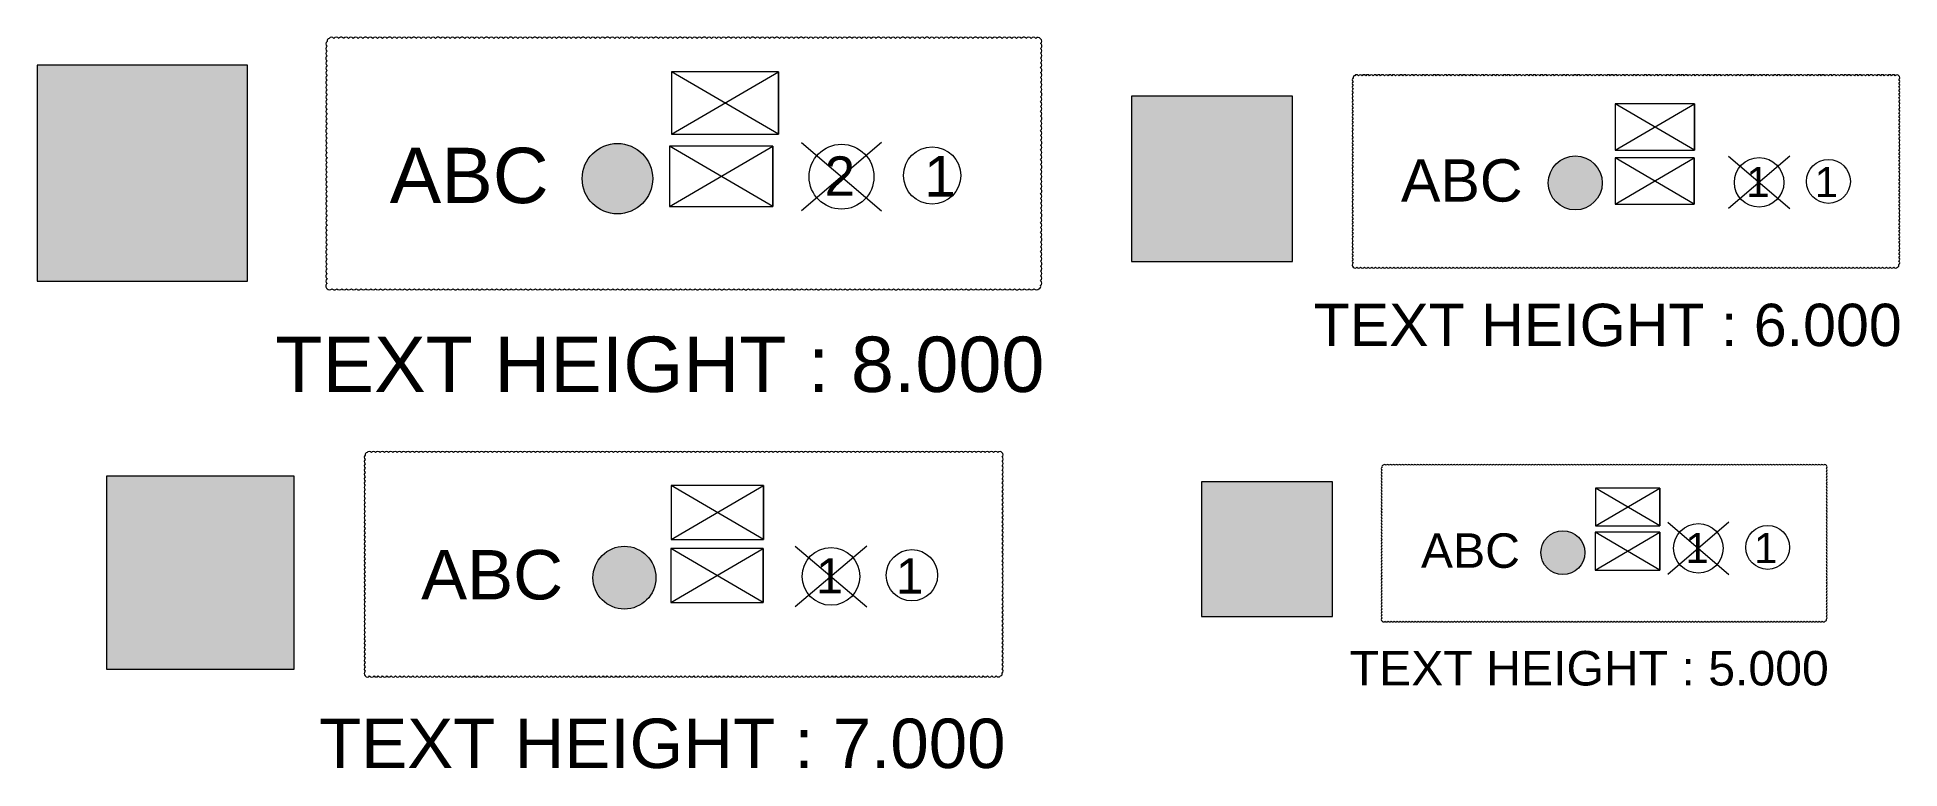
# Model space of a CAD drawing. Header units: inches. Extents: x -2907330 to 774627, y -12404360 to 10502691.
# Drawn here: x 10007.2 to 10277.3, y 2087.7 to 2193.7 of the extents above; entities that cross this region are included whole.
import ezdxf

# ---------------------------------------------------------------- set-up
doc = ezdxf.new("R2010")
doc.units = ezdxf.units.IN
doc.header["$MEASUREMENT"] = 0
doc.layers.add('CABLE SERVICE', color=7, linetype='Continuous', lineweight=0)
doc.styles.add('style1', font='arial.ttf', dxfattribs={"height": 2})

msp = doc.modelspace()

# ---------------------------------------------------------------- texts
at = {"layer": 'CABLE SERVICE', "style": 'style1'}
for s, height, p in [('2', 5.72, (10121.39, 2170.75)), ('1', 5.91, (10135.84, 2170.64)), ('1', 4.37, (10255.03, 2170.57)), ('1', 4.37, (10264.98, 2170.56)), ('1', 4.37, (10246.22, 2117.5)), ('1', 4.37, (10256.17, 2117.48)), ('1', 5.1, (10120.13, 2113.08)), ('1', 5.1, (10131.75, 2113.06))]:
    msp.add_text(s, height=height, dxfattribs=at).set_placement(p)
at = {"layer": 'CABLE SERVICE', "lineweight": 5, "attachment_point": 1, "style": 'style1'}
for s, width, gutter_width, insert, char_height in [('ABC', 31.0249, 14.04, (10058.33, 2177.72), 8.027), ('ABC', 23.7254, 10.74, (10204.98, 2176.05), 6.138), ('\\pxqc;TEXT HEIGHT : 6.000', 99.5984, 10.74, (10185.15, 2155.1), 6.1381), ('\\pxqc;TEXT HEIGHT : 8.000', 130.2414, 14.04, (10032.39, 2150.33), 8.0266), ('ABC', 19.3263, 8.75, (10207.87, 2121.8), 5), ('ABC', 27.6937, 12.53, (10062.89, 2119.38), 7.165), ('\\pxqc;TEXT HEIGHT : 5.000', 81.131, 8.75, (10191.71, 2104.74), 5), ('\\pxqc;TEXT HEIGHT : 7.000', 116.257, 12.53, (10039.73, 2094.93), 7.1648)]:
    msp.add_mtext_dynamic_manual_height_columns(s, width=width, gutter_width=gutter_width, heights=[0], dxfattribs=dict(at, insert=insert, char_height=char_height))

# ---------------------------------------------------------------- hatches: boundary and pattern name
at = {"lineweight": 0}
h = msp.add_hatch(color=3, dxfattribs=at)
h.dxf.hatch_style = 1
h.paths.add_polyline_path([(10037.73, 2189.71), (10007.23, 2189.71), (10007.23, 2158.35), (10037.73, 2158.35)])
h = msp.add_hatch(color=3, dxfattribs=at)
h.dxf.hatch_style = 1
h.paths.add_polyline_path([(10189.23, 2185.22), (10165.91, 2185.22), (10165.91, 2161.24), (10189.23, 2161.24)])
h = msp.add_hatch(color=5, dxfattribs=at)
h.dxf.hatch_style = 1
h.paths.add_polyline_path([(10086.25, 2173.24, 1), (10096.48, 2173.24, 1)])
h = msp.add_hatch(color=5, dxfattribs=at)
h.dxf.hatch_style = 1
h.paths.add_polyline_path([(10226.34, 2172.62, 1), (10234.16, 2172.62, 1)])
h = msp.add_hatch(color=3, dxfattribs=at)
h.dxf.hatch_style = 1
h.paths.add_polyline_path([(10044.5, 2130.08), (10017.27, 2130.08), (10017.27, 2102.09), (10044.5, 2102.09)])
h = msp.add_hatch(color=3, dxfattribs=at)
h.dxf.hatch_style = 1
h.paths.add_polyline_path([(10195.04, 2129.27), (10176.04, 2129.27), (10176.04, 2109.73), (10195.04, 2109.73)])
h = msp.add_hatch(color=5, dxfattribs=at)
h.dxf.hatch_style = 1
h.paths.add_polyline_path([(10225.26, 2119, 1), (10231.63, 2119, 1)])
h = msp.add_hatch(color=5, dxfattribs=at)
h.dxf.hatch_style = 1
h.paths.add_polyline_path([(10087.81, 2115.37, 1), (10096.94, 2115.37, 1)])

# ---------------------------------------------------------------- linework, layer by layer
at = {"lineweight": 5}
for points in [[(10049.27, 2157.28, 0.520567), (10049.97, 2157.28, 0.520567), (10050.68, 2157.28, 0.520567), (10051.38, 2157.28, 0.520567), (10052.08, 2157.28, 0.520567), (10052.78, 2157.28, 0.520567), (10053.48, 2157.28, 0.520567), (10054.19, 2157.28, 0.520567), (10054.89, 2157.28, 0.520567), (10055.59, 2157.28, 0.520567), (10056.29, 2157.28, 0.520567), (10056.99, 2157.28, 0.520567), (10057.7, 2157.28, 0.520567), (10058.4, 2157.28, 0.520567), (10059.1, 2157.28, 0.520567), (10059.8, 2157.28, 0.520567), (10060.5, 2157.28, 0.520567), (10061.21, 2157.28, 0.520567), (10061.91, 2157.28, 0.520567), (10062.61, 2157.28, 0.520567), (10063.31, 2157.28, 0.520567), (10064.01, 2157.28, 0.520567), (10064.72, 2157.28, 0.520567), (10065.42, 2157.28, 0.520567), (10066.12, 2157.28, 0.520567), (10066.82, 2157.28, 0.520567), (10067.52, 2157.28, 0.520567), (10068.23, 2157.28, 0.520567), (10068.93, 2157.28, 0.520567), (10069.63, 2157.28, 0.520567), (10070.33, 2157.28, 0.520567), (10071.03, 2157.28, 0.520567), (10071.74, 2157.28, 0.520567), (10072.44, 2157.28, 0.520567), (10073.14, 2157.28, 0.520567), (10073.84, 2157.28, 0.520567), (10074.54, 2157.28, 0.520567), (10075.25, 2157.28, 0.520567), (10075.95, 2157.28, 0.520567), (10076.65, 2157.28, 0.520567), (10077.35, 2157.28, 0.520567), (10078.05, 2157.28, 0.520567), (10078.76, 2157.28, 0.520567), (10079.46, 2157.28, 0.520567), (10080.16, 2157.28, 0.520567), (10080.86, 2157.28, 0.520567), (10081.56, 2157.28, 0.520567), (10082.27, 2157.28, 0.520567), (10082.97, 2157.28, 0.520567), (10083.67, 2157.28, 0.520567), (10084.37, 2157.28, 0.520567), (10085.07, 2157.28, 0.520567), (10085.78, 2157.28, 0.520567), (10086.48, 2157.28, 0.520567), (10087.18, 2157.28, 0.520567), (10087.88, 2157.28, 0.520567), (10088.58, 2157.28, 0.520567), (10089.29, 2157.28, 0.520567), (10089.99, 2157.28, 0.520567), (10090.69, 2157.28, 0.520567), (10091.39, 2157.28, 0.520567), (10092.09, 2157.28, 0.520567), (10092.8, 2157.28, 0.520567), (10093.5, 2157.28, 0.520567), (10094.2, 2157.28, 0.520567), (10094.9, 2157.28, 0.520567), (10095.6, 2157.28, 0.520567), (10096.31, 2157.28, 0.520567), (10097.01, 2157.28, 0.520567), (10097.71, 2157.28, 0.520567), (10098.41, 2157.28, 0.520567), (10099.11, 2157.28, 0.520567), (10099.82, 2157.28, 0.520567), (10100.52, 2157.28, 0.520567), (10101.22, 2157.28, 0.520567), (10101.92, 2157.28, 0.520567), (10102.62, 2157.28, 0.520567), (10103.33, 2157.28, 0.520567), (10104.03, 2157.28, 0.520567), (10104.73, 2157.28, 0.520567), (10105.43, 2157.28, 0.520567), (10106.13, 2157.28, 0.520567), (10106.84, 2157.28, 0.520567), (10107.54, 2157.28, 0.520567), (10108.24, 2157.28, 0.520567), (10108.94, 2157.28, 0.520567), (10109.64, 2157.28, 0.520567), (10110.35, 2157.28, 0.520567), (10111.05, 2157.28, 0.520567), (10111.75, 2157.28, 0.520567), (10112.45, 2157.28, 0.520567), (10113.15, 2157.28, 0.520567), (10113.86, 2157.28, 0.520567), (10114.56, 2157.28, 0.520567), (10115.26, 2157.28, 0.520567), (10115.96, 2157.28, 0.520567), (10116.66, 2157.28, 0.520567), (10117.37, 2157.28, 0.520567), (10118.07, 2157.28, 0.520567), (10118.77, 2157.28, 0.520567), (10119.47, 2157.28, 0.520567), (10120.17, 2157.28, 0.520567), (10120.88, 2157.28, 0.520567), (10121.58, 2157.28, 0.520567), (10122.28, 2157.28, 0.520567), (10122.98, 2157.28, 0.520567), (10123.68, 2157.28, 0.520567), (10124.38, 2157.28, 0.520567), (10125.09, 2157.28, 0.520567), (10125.79, 2157.28, 0.520567), (10126.49, 2157.28, 0.520567), (10127.19, 2157.28, 0.520567), (10127.89, 2157.28, 0.520567), (10128.6, 2157.28, 0.520567), (10129.3, 2157.28, 0.520567), (10130, 2157.28, 0.520567), (10130.7, 2157.28, 0.520567), (10131.4, 2157.28, 0.520567), (10132.11, 2157.28, 0.520567), (10132.81, 2157.28, 0.520567), (10133.51, 2157.28, 0.520567), (10134.21, 2157.28, 0.520567), (10134.91, 2157.28, 0.520567), (10135.62, 2157.28, 0.520567), (10136.32, 2157.28, 0.520567), (10137.02, 2157.28, 0.520567), (10137.72, 2157.28, 0.520567), (10138.42, 2157.28, 0.520567), (10139.13, 2157.28, 0.520567), (10139.83, 2157.28, 0.520567), (10140.53, 2157.28, 0.520567), (10141.23, 2157.28, 0.520567), (10141.93, 2157.28, 0.520567), (10142.64, 2157.28, 0.520567), (10143.34, 2157.28, 0.520567), (10144.04, 2157.28, 0.520567), (10144.74, 2157.28, 0.520567), (10145.44, 2157.28, 0.520567), (10146.15, 2157.28, 0.520567), (10146.85, 2157.28, 0.520567), (10147.55, 2157.28, 0.520567), (10148.25, 2157.28, 0.520567), (10148.95, 2157.28, 0.520567), (10149.66, 2157.28, 0.520567), (10150.36, 2157.28, 0.520567), (10151.06, 2157.28, 0.520567), (10151.76, 2157.28, 0.520567), (10152.46, 2157.28, 0.520567), (10152.71, 2157.74, 0.520567), (10152.71, 2158.44, 0.520567), (10152.71, 2159.14, 0.520567), (10152.71, 2159.84, 0.520567), (10152.71, 2160.54, 0.520567), (10152.71, 2161.25, 0.520567), (10152.71, 2161.95, 0.520567), (10152.71, 2162.65, 0.520567), (10152.71, 2163.35, 0.520567), (10152.71, 2164.05, 0.520567), (10152.71, 2164.76, 0.520567), (10152.71, 2165.46, 0.520567), (10152.71, 2166.16, 0.520567), (10152.71, 2166.86, 0.520567), (10152.71, 2167.56, 0.520567), (10152.71, 2168.27, 0.520567), (10152.71, 2168.97, 0.520567), (10152.71, 2169.67, 0.520567), (10152.71, 2170.37, 0.520567), (10152.71, 2171.07, 0.520567), (10152.71, 2171.78, 0.520567), (10152.71, 2172.48, 0.520567), (10152.71, 2173.18, 0.520567), (10152.71, 2173.88, 0.520567), (10152.71, 2174.58, 0.520567), (10152.71, 2175.29, 0.520567), (10152.71, 2175.99, 0.520567), (10152.71, 2176.69, 0.520567), (10152.71, 2177.39, 0.520567), (10152.71, 2178.09, 0.520567), (10152.71, 2178.8, 0.520567), (10152.71, 2179.5, 0.520567), (10152.71, 2180.2, 0.520567), (10152.71, 2180.9, 0.520567), (10152.71, 2181.6, 0.520567), (10152.71, 2182.31, 0.520567), (10152.71, 2183.01, 0.520567), (10152.71, 2183.71, 0.520567), (10152.71, 2184.41, 0.520567), (10152.71, 2185.11, 0.520567), (10152.71, 2185.82, 0.520567), (10152.71, 2186.52, 0.520567), (10152.71, 2187.22, 0.520567), (10152.71, 2187.92, 0.520567), (10152.71, 2188.62, 0.520567), (10152.71, 2189.33, 0.520567), (10152.71, 2190.03, 0.520567), (10152.71, 2190.73, 0.520567), (10152.71, 2191.43, 0.520567), (10152.71, 2192.13, 0.520567), (10152.71, 2192.84, 0.520567), (10152.71, 2193.54, 0.520567), (10152.04, 2193.57, 0.520567), (10151.34, 2193.57, 0.520567), (10150.64, 2193.57, 0.520567), (10149.93, 2193.57, 0.520567), (10149.23, 2193.57, 0.520567), (10148.53, 2193.57, 0.520567), (10147.83, 2193.57, 0.520567), (10147.13, 2193.57, 0.520567), (10146.42, 2193.57, 0.520567), (10145.72, 2193.57, 0.520567), (10145.02, 2193.57, 0.520567), (10144.32, 2193.57, 0.520567), (10143.62, 2193.57, 0.520567), (10142.91, 2193.57, 0.520567), (10142.21, 2193.57, 0.520567), (10141.51, 2193.57, 0.520567), (10140.81, 2193.57, 0.520567), (10140.11, 2193.57, 0.520567), (10139.4, 2193.57, 0.520567), (10138.7, 2193.57, 0.520567), (10138, 2193.57, 0.520567), (10137.3, 2193.57, 0.520567), (10136.6, 2193.57, 0.520567), (10135.89, 2193.57, 0.520567), (10135.19, 2193.57, 0.520567), (10134.49, 2193.57, 0.520567), (10133.79, 2193.57, 0.520567), (10133.09, 2193.57, 0.520567), (10132.38, 2193.57, 0.520567), (10131.68, 2193.57, 0.520567), (10130.98, 2193.57, 0.520567), (10130.28, 2193.57, 0.520567), (10129.58, 2193.57, 0.520567), (10128.87, 2193.57, 0.520567), (10128.17, 2193.57, 0.520567), (10127.47, 2193.57, 0.520567), (10126.77, 2193.57, 0.520567), (10126.07, 2193.57, 0.520567), (10125.37, 2193.57, 0.520567), (10124.66, 2193.57, 0.520567), (10123.96, 2193.57, 0.520567), (10123.26, 2193.57, 0.520567), (10122.56, 2193.57, 0.520567), (10121.86, 2193.57, 0.520567), (10121.15, 2193.57, 0.520567), (10120.45, 2193.57, 0.520567), (10119.75, 2193.57, 0.520567), (10119.05, 2193.57, 0.520567), (10118.35, 2193.57, 0.520567), (10117.64, 2193.57, 0.520567), (10116.94, 2193.57, 0.520567), (10116.24, 2193.57, 0.520567), (10115.54, 2193.57, 0.520567), (10114.84, 2193.57, 0.520567), (10114.13, 2193.57, 0.520567), (10113.43, 2193.57, 0.520567), (10112.73, 2193.57, 0.520567), (10112.03, 2193.57, 0.520567), (10111.33, 2193.57, 0.520567), (10110.62, 2193.57, 0.520567), (10109.92, 2193.57, 0.520567), (10109.22, 2193.57, 0.520567), (10108.52, 2193.57, 0.520567), (10107.82, 2193.57, 0.520567), (10107.11, 2193.57, 0.520567), (10106.41, 2193.57, 0.520567), (10105.71, 2193.57, 0.520567), (10105.01, 2193.57, 0.520567), (10104.31, 2193.57, 0.520567), (10103.6, 2193.57, 0.520567), (10102.9, 2193.57, 0.520567), (10102.2, 2193.57, 0.520567), (10101.5, 2193.57, 0.520567), (10100.8, 2193.57, 0.520567), (10100.09, 2193.57, 0.520567), (10099.39, 2193.57, 0.520567), (10098.69, 2193.57, 0.520567), (10097.99, 2193.57, 0.520567), (10097.29, 2193.57, 0.520567), (10096.58, 2193.57, 0.520567), (10095.88, 2193.57, 0.520567), (10095.18, 2193.57, 0.520567), (10094.48, 2193.57, 0.520567), (10093.78, 2193.57, 0.520567), (10093.07, 2193.57, 0.520567), (10092.37, 2193.57, 0.520567), (10091.67, 2193.57, 0.520567), (10090.97, 2193.57, 0.520567), (10090.27, 2193.57, 0.520567), (10089.56, 2193.57, 0.520567), (10088.86, 2193.57, 0.520567), (10088.16, 2193.57, 0.520567), (10087.46, 2193.57, 0.520567), (10086.76, 2193.57, 0.520567), (10086.05, 2193.57, 0.520567), (10085.35, 2193.57, 0.520567), (10084.65, 2193.57, 0.520567), (10083.95, 2193.57, 0.520567), (10083.25, 2193.57, 0.520567), (10082.54, 2193.57, 0.520567), (10081.84, 2193.57, 0.520567), (10081.14, 2193.57, 0.520567), (10080.44, 2193.57, 0.520567), (10079.74, 2193.57, 0.520567), (10079.03, 2193.57, 0.520567), (10078.33, 2193.57, 0.520567), (10077.63, 2193.57, 0.520567), (10076.93, 2193.57, 0.520567), (10076.23, 2193.57, 0.520567), (10075.52, 2193.57, 0.520567), (10074.82, 2193.57, 0.520567), (10074.12, 2193.57, 0.520567), (10073.42, 2193.57, 0.520567), (10072.72, 2193.57, 0.520567), (10072.01, 2193.57, 0.520567), (10071.31, 2193.57, 0.520567), (10070.61, 2193.57, 0.520567), (10069.91, 2193.57, 0.520567), (10069.21, 2193.57, 0.520567), (10068.5, 2193.57, 0.520567), (10067.8, 2193.57, 0.520567), (10067.1, 2193.57, 0.520567), (10066.4, 2193.57, 0.520567), (10065.7, 2193.57, 0.520567), (10064.99, 2193.57, 0.520567), (10064.29, 2193.57, 0.520567), (10063.59, 2193.57, 0.520567), (10062.89, 2193.57, 0.520567), (10062.19, 2193.57, 0.520567), (10061.48, 2193.57, 0.520567), (10060.78, 2193.57, 0.520567), (10060.08, 2193.57, 0.520567), (10059.38, 2193.57, 0.520567), (10058.68, 2193.57, 0.520567), (10057.97, 2193.57, 0.520567), (10057.27, 2193.57, 0.520567), (10056.57, 2193.57, 0.520567), (10055.87, 2193.57, 0.520567), (10055.17, 2193.57, 0.520567), (10054.46, 2193.57, 0.520567), (10053.76, 2193.57, 0.520567), (10053.06, 2193.57, 0.520567), (10052.36, 2193.57, 0.520567), (10051.66, 2193.57, 0.520567), (10050.95, 2193.57, 0.520567), (10050.25, 2193.57, 0.520567), (10049.55, 2193.57, 0.520567), (10049.27, 2193.14, 0.520567), (10049.27, 2192.44, 0.520567), (10049.27, 2191.74, 0.520567), (10049.27, 2191.04, 0.520567), (10049.27, 2190.33, 0.520567), (10049.27, 2189.63, 0.520567), (10049.27, 2188.93, 0.520567), (10049.27, 2188.23, 0.520567), (10049.27, 2187.53, 0.520567), (10049.27, 2186.82, 0.520567), (10049.27, 2186.12, 0.520567), (10049.27, 2185.42, 0.520567), (10049.27, 2184.72, 0.520567), (10049.27, 2184.02, 0.520567), (10049.27, 2183.31, 0.520567), (10049.27, 2182.61, 0.520567), (10049.27, 2181.91, 0.520567), (10049.27, 2181.21, 0.520567), (10049.27, 2180.51, 0.520567), (10049.27, 2179.8, 0.520567), (10049.27, 2179.1, 0.520567), (10049.27, 2178.4, 0.520567), (10049.27, 2177.7, 0.520567), (10049.27, 2177, 0.520567), (10049.27, 2176.29, 0.520567), (10049.27, 2175.59, 0.520567), (10049.27, 2174.89, 0.520567), (10049.27, 2174.19, 0.520567), (10049.27, 2173.49, 0.520567), (10049.27, 2172.78, 0.520567), (10049.27, 2172.08, 0.520567), (10049.27, 2171.38, 0.520567), (10049.27, 2170.68, 0.520567), (10049.27, 2169.98, 0.520567), (10049.27, 2169.27, 0.520567), (10049.27, 2168.57, 0.520567), (10049.27, 2167.87, 0.520567), (10049.27, 2167.17, 0.520567), (10049.27, 2166.47, 0.520567), (10049.27, 2165.76, 0.520567), (10049.27, 2165.06, 0.520567), (10049.27, 2164.36, 0.520567), (10049.27, 2163.66, 0.520567), (10049.27, 2162.96, 0.520567), (10049.27, 2162.25, 0.520567), (10049.27, 2161.55, 0.520567), (10049.27, 2160.85, 0.520567), (10049.27, 2160.15, 0.520567), (10049.27, 2159.45, 0.520567), (10049.27, 2158.74, 0.520567), (10049.27, 2158.04, 0.520567)], [(10198.06, 2160.42, 0.520567), (10198.59, 2160.42, 0.520567), (10199.13, 2160.42, 0.520567), (10199.67, 2160.42, 0.520567), (10200.21, 2160.42, 0.520567), (10200.74, 2160.42, 0.520567), (10201.28, 2160.42, 0.520567), (10201.82, 2160.42, 0.520567), (10202.35, 2160.42, 0.520567), (10202.89, 2160.42, 0.520567), (10203.43, 2160.42, 0.520567), (10203.96, 2160.42, 0.520567), (10204.5, 2160.42, 0.520567), (10205.04, 2160.42, 0.520567), (10205.57, 2160.42, 0.520567), (10206.11, 2160.42, 0.520567), (10206.65, 2160.42, 0.520567), (10207.18, 2160.42, 0.520567), (10207.72, 2160.42, 0.520567), (10208.26, 2160.42, 0.520567), (10208.79, 2160.42, 0.520567), (10209.33, 2160.42, 0.520567), (10209.87, 2160.42, 0.520567), (10210.41, 2160.42, 0.520567), (10210.94, 2160.42, 0.520567), (10211.48, 2160.42, 0.520567), (10212.02, 2160.42, 0.520567), (10212.55, 2160.42, 0.520567), (10213.09, 2160.42, 0.520567), (10213.63, 2160.42, 0.520567), (10214.16, 2160.42, 0.520567), (10214.7, 2160.42, 0.520567), (10215.24, 2160.42, 0.520567), (10215.77, 2160.42, 0.520567), (10216.31, 2160.42, 0.520567), (10216.85, 2160.42, 0.520567), (10217.38, 2160.42, 0.520567), (10217.92, 2160.42, 0.520567), (10218.46, 2160.42, 0.520567), (10218.99, 2160.42, 0.520567), (10219.53, 2160.42, 0.520567), (10220.07, 2160.42, 0.520567), (10220.6, 2160.42, 0.520567), (10221.14, 2160.42, 0.520567), (10221.68, 2160.42, 0.520567), (10222.22, 2160.42, 0.520567), (10222.75, 2160.42, 0.520567), (10223.29, 2160.42, 0.520567), (10223.83, 2160.42, 0.520567), (10224.36, 2160.42, 0.520567), (10224.9, 2160.42, 0.520567), (10225.44, 2160.42, 0.520567), (10225.97, 2160.42, 0.520567), (10226.51, 2160.42, 0.520567), (10227.05, 2160.42, 0.520567), (10227.58, 2160.42, 0.520567), (10228.12, 2160.42, 0.520567), (10228.66, 2160.42, 0.520567), (10229.19, 2160.42, 0.520567), (10229.73, 2160.42, 0.520567), (10230.27, 2160.42, 0.520567), (10230.8, 2160.42, 0.520567), (10231.34, 2160.42, 0.520567), (10231.88, 2160.42, 0.520567), (10232.41, 2160.42, 0.520567), (10232.95, 2160.42, 0.520567), (10233.49, 2160.42, 0.520567), (10234.03, 2160.42, 0.520567), (10234.56, 2160.42, 0.520567), (10235.1, 2160.42, 0.520567), (10235.64, 2160.42, 0.520567), (10236.17, 2160.42, 0.520567), (10236.71, 2160.42, 0.520567), (10237.25, 2160.42, 0.520567), (10237.78, 2160.42, 0.520567), (10238.32, 2160.42, 0.520567), (10238.86, 2160.42, 0.520567), (10239.39, 2160.42, 0.520567), (10239.93, 2160.42, 0.520567), (10240.47, 2160.42, 0.520567), (10241, 2160.42, 0.520567), (10241.54, 2160.42, 0.520567), (10242.08, 2160.42, 0.520567), (10242.61, 2160.42, 0.520567), (10243.15, 2160.42, 0.520567), (10243.69, 2160.42, 0.520567), (10244.23, 2160.42, 0.520567), (10244.76, 2160.42, 0.520567), (10245.3, 2160.42, 0.520567), (10245.84, 2160.42, 0.520567), (10246.37, 2160.42, 0.520567), (10246.91, 2160.42, 0.520567), (10247.45, 2160.42, 0.520567), (10247.98, 2160.42, 0.520567), (10248.52, 2160.42, 0.520567), (10249.06, 2160.42, 0.520567), (10249.59, 2160.42, 0.520567), (10250.13, 2160.42, 0.520567), (10250.67, 2160.42, 0.520567), (10251.2, 2160.42, 0.520567), (10251.74, 2160.42, 0.520567), (10252.28, 2160.42, 0.520567), (10252.81, 2160.42, 0.520567), (10253.35, 2160.42, 0.520567), (10253.89, 2160.42, 0.520567), (10254.42, 2160.42, 0.520567), (10254.96, 2160.42, 0.520567), (10255.5, 2160.42, 0.520567), (10256.04, 2160.42, 0.520567), (10256.57, 2160.42, 0.520567), (10257.11, 2160.42, 0.520567), (10257.65, 2160.42, 0.520567), (10258.18, 2160.42, 0.520567), (10258.72, 2160.42, 0.520567), (10259.26, 2160.42, 0.520567), (10259.79, 2160.42, 0.520567), (10260.33, 2160.42, 0.520567), (10260.87, 2160.42, 0.520567), (10261.4, 2160.42, 0.520567), (10261.94, 2160.42, 0.520567), (10262.48, 2160.42, 0.520567), (10263.01, 2160.42, 0.520567), (10263.55, 2160.42, 0.520567), (10264.09, 2160.42, 0.520567), (10264.62, 2160.42, 0.520567), (10265.16, 2160.42, 0.520567), (10265.7, 2160.42, 0.520567), (10266.24, 2160.42, 0.520567), (10266.77, 2160.42, 0.520567), (10267.31, 2160.42, 0.520567), (10267.85, 2160.42, 0.520567), (10268.38, 2160.42, 0.520567), (10268.92, 2160.42, 0.520567), (10269.46, 2160.42, 0.520567), (10269.99, 2160.42, 0.520567), (10270.53, 2160.42, 0.520567), (10271.07, 2160.42, 0.520567), (10271.6, 2160.42, 0.520567), (10272.14, 2160.42, 0.520567), (10272.68, 2160.42, 0.520567), (10273.21, 2160.42, 0.520567), (10273.75, 2160.42, 0.520567), (10274.29, 2160.42, 0.520567), (10274.82, 2160.42, 0.520567), (10275.36, 2160.42, 0.520567), (10275.9, 2160.42, 0.520567), (10276.43, 2160.42, 0.520567), (10276.97, 2160.42, 0.520567), (10277.16, 2160.77, 0.520567), (10277.16, 2161.3, 0.520567), (10277.16, 2161.84, 0.520567), (10277.16, 2162.38, 0.520567), (10277.16, 2162.91, 0.520567), (10277.16, 2163.45, 0.520567), (10277.16, 2163.99, 0.520567), (10277.16, 2164.52, 0.520567), (10277.16, 2165.06, 0.520567), (10277.16, 2165.6, 0.520567), (10277.16, 2166.14, 0.520567), (10277.16, 2166.67, 0.520567), (10277.16, 2167.21, 0.520567), (10277.16, 2167.75, 0.520567), (10277.16, 2168.28, 0.520567), (10277.16, 2168.82, 0.520567), (10277.16, 2169.36, 0.520567), (10277.16, 2169.89, 0.520567), (10277.16, 2170.43, 0.520567), (10277.16, 2170.97, 0.520567), (10277.16, 2171.5, 0.520567), (10277.16, 2172.04, 0.520567), (10277.16, 2172.58, 0.520567), (10277.16, 2173.11, 0.520567), (10277.16, 2173.65, 0.520567), (10277.16, 2174.19, 0.520567), (10277.16, 2174.72, 0.520567), (10277.16, 2175.26, 0.520567), (10277.16, 2175.8, 0.520567), (10277.16, 2176.33, 0.520567), (10277.16, 2176.87, 0.520567), (10277.16, 2177.41, 0.520567), (10277.16, 2177.95, 0.520567), (10277.16, 2178.48, 0.520567), (10277.16, 2179.02, 0.520567), (10277.16, 2179.56, 0.520567), (10277.16, 2180.09, 0.520567), (10277.16, 2180.63, 0.520567), (10277.16, 2181.17, 0.520567), (10277.16, 2181.7, 0.520567), (10277.16, 2182.24, 0.520567), (10277.16, 2182.78, 0.520567), (10277.16, 2183.31, 0.520567), (10277.16, 2183.85, 0.520567), (10277.16, 2184.39, 0.520567), (10277.16, 2184.92, 0.520567), (10277.16, 2185.46, 0.520567), (10277.16, 2186, 0.520567), (10277.16, 2186.53, 0.520567), (10277.16, 2187.07, 0.520567), (10277.16, 2187.61, 0.520567), (10277.16, 2188.15, 0.520567), (10276.65, 2188.17, 0.520567), (10276.11, 2188.17, 0.520567), (10275.57, 2188.17, 0.520567), (10275.04, 2188.17, 0.520567), (10274.5, 2188.17, 0.520567), (10273.96, 2188.17, 0.520567), (10273.43, 2188.17, 0.520567), (10272.89, 2188.17, 0.520567), (10272.35, 2188.17, 0.520567), (10271.82, 2188.17, 0.520567), (10271.28, 2188.17, 0.520567), (10270.74, 2188.17, 0.520567), (10270.21, 2188.17, 0.520567), (10269.67, 2188.17, 0.520567), (10269.13, 2188.17, 0.520567), (10268.59, 2188.17, 0.520567), (10268.06, 2188.17, 0.520567), (10267.52, 2188.17, 0.520567), (10266.98, 2188.17, 0.520567), (10266.45, 2188.17, 0.520567), (10265.91, 2188.17, 0.520567), (10265.37, 2188.17, 0.520567), (10264.84, 2188.17, 0.520567), (10264.3, 2188.17, 0.520567), (10263.76, 2188.17, 0.520567), (10263.23, 2188.17, 0.520567), (10262.69, 2188.17, 0.520567), (10262.15, 2188.17, 0.520567), (10261.62, 2188.17, 0.520567), (10261.08, 2188.17, 0.520567), (10260.54, 2188.17, 0.520567), (10260.01, 2188.17, 0.520567), (10259.47, 2188.17, 0.520567), (10258.93, 2188.17, 0.520567), (10258.4, 2188.17, 0.520567), (10257.86, 2188.17, 0.520567), (10257.32, 2188.17, 0.520567), (10256.78, 2188.17, 0.520567), (10256.25, 2188.17, 0.520567), (10255.71, 2188.17, 0.520567), (10255.17, 2188.17, 0.520567), (10254.64, 2188.17, 0.520567), (10254.1, 2188.17, 0.520567), (10253.56, 2188.17, 0.520567), (10253.03, 2188.17, 0.520567), (10252.49, 2188.17, 0.520567), (10251.95, 2188.17, 0.520567), (10251.42, 2188.17, 0.520567), (10250.88, 2188.17, 0.520567), (10250.34, 2188.17, 0.520567), (10249.81, 2188.17, 0.520567), (10249.27, 2188.17, 0.520567), (10248.73, 2188.17, 0.520567), (10248.2, 2188.17, 0.520567), (10247.66, 2188.17, 0.520567), (10247.12, 2188.17, 0.520567), (10246.59, 2188.17, 0.520567), (10246.05, 2188.17, 0.520567), (10245.51, 2188.17, 0.520567), (10244.97, 2188.17, 0.520567), (10244.44, 2188.17, 0.520567), (10243.9, 2188.17, 0.520567), (10243.36, 2188.17, 0.520567), (10242.83, 2188.17, 0.520567), (10242.29, 2188.17, 0.520567), (10241.75, 2188.17, 0.520567), (10241.22, 2188.17, 0.520567), (10240.68, 2188.17, 0.520567), (10240.14, 2188.17, 0.520567), (10239.61, 2188.17, 0.520567), (10239.07, 2188.17, 0.520567), (10238.53, 2188.17, 0.520567), (10238, 2188.17, 0.520567), (10237.46, 2188.17, 0.520567), (10236.92, 2188.17, 0.520567), (10236.39, 2188.17, 0.520567), (10235.85, 2188.17, 0.520567), (10235.31, 2188.17, 0.520567), (10234.77, 2188.17, 0.520567), (10234.24, 2188.17, 0.520567), (10233.7, 2188.17, 0.520567), (10233.16, 2188.17, 0.520567), (10232.63, 2188.17, 0.520567), (10232.09, 2188.17, 0.520567), (10231.55, 2188.17, 0.520567), (10231.02, 2188.17, 0.520567), (10230.48, 2188.17, 0.520567), (10229.94, 2188.17, 0.520567), (10229.41, 2188.17, 0.520567), (10228.87, 2188.17, 0.520567), (10228.33, 2188.17, 0.520567), (10227.8, 2188.17, 0.520567), (10227.26, 2188.17, 0.520567), (10226.72, 2188.17, 0.520567), (10226.19, 2188.17, 0.520567), (10225.65, 2188.17, 0.520567), (10225.11, 2188.17, 0.520567), (10224.58, 2188.17, 0.520567), (10224.04, 2188.17, 0.520567), (10223.5, 2188.17, 0.520567), (10222.96, 2188.17, 0.520567), (10222.43, 2188.17, 0.520567), (10221.89, 2188.17, 0.520567), (10221.35, 2188.17, 0.520567), (10220.82, 2188.17, 0.520567), (10220.28, 2188.17, 0.520567), (10219.74, 2188.17, 0.520567), (10219.21, 2188.17, 0.520567), (10218.67, 2188.17, 0.520567), (10218.13, 2188.17, 0.520567), (10217.6, 2188.17, 0.520567), (10217.06, 2188.17, 0.520567), (10216.52, 2188.17, 0.520567), (10215.99, 2188.17, 0.520567), (10215.45, 2188.17, 0.520567), (10214.91, 2188.17, 0.520567), (10214.38, 2188.17, 0.520567), (10213.84, 2188.17, 0.520567), (10213.3, 2188.17, 0.520567), (10212.77, 2188.17, 0.520567), (10212.23, 2188.17, 0.520567), (10211.69, 2188.17, 0.520567), (10211.15, 2188.17, 0.520567), (10210.62, 2188.17, 0.520567), (10210.08, 2188.17, 0.520567), (10209.54, 2188.17, 0.520567), (10209.01, 2188.17, 0.520567), (10208.47, 2188.17, 0.520567), (10207.93, 2188.17, 0.520567), (10207.4, 2188.17, 0.520567), (10206.86, 2188.17, 0.520567), (10206.32, 2188.17, 0.520567), (10205.79, 2188.17, 0.520567), (10205.25, 2188.17, 0.520567), (10204.71, 2188.17, 0.520567), (10204.18, 2188.17, 0.520567), (10203.64, 2188.17, 0.520567), (10203.1, 2188.17, 0.520567), (10202.57, 2188.17, 0.520567), (10202.03, 2188.17, 0.520567), (10201.49, 2188.17, 0.520567), (10200.95, 2188.17, 0.520567), (10200.42, 2188.17, 0.520567), (10199.88, 2188.17, 0.520567), (10199.34, 2188.17, 0.520567), (10198.81, 2188.17, 0.520567), (10198.27, 2188.17, 0.520567), (10198.06, 2187.84, 0.520567), (10198.06, 2187.31, 0.520567), (10198.06, 2186.77, 0.520567), (10198.06, 2186.23, 0.520567), (10198.06, 2185.69, 0.520567), (10198.06, 2185.16, 0.520567), (10198.06, 2184.62, 0.520567), (10198.06, 2184.08, 0.520567), (10198.06, 2183.55, 0.520567), (10198.06, 2183.01, 0.520567), (10198.06, 2182.47, 0.520567), (10198.06, 2181.94, 0.520567), (10198.06, 2181.4, 0.520567), (10198.06, 2180.86, 0.520567), (10198.06, 2180.33, 0.520567), (10198.06, 2179.79, 0.520567), (10198.06, 2179.25, 0.520567), (10198.06, 2178.72, 0.520567), (10198.06, 2178.18, 0.520567), (10198.06, 2177.64, 0.520567), (10198.06, 2177.11, 0.520567), (10198.06, 2176.57, 0.520567), (10198.06, 2176.03, 0.520567), (10198.06, 2175.5, 0.520567), (10198.06, 2174.96, 0.520567), (10198.06, 2174.42, 0.520567), (10198.06, 2173.88, 0.520567), (10198.06, 2173.35, 0.520567), (10198.06, 2172.81, 0.520567), (10198.06, 2172.27, 0.520567), (10198.06, 2171.74, 0.520567), (10198.06, 2171.2, 0.520567), (10198.06, 2170.66, 0.520567), (10198.06, 2170.13, 0.520567), (10198.06, 2169.59, 0.520567), (10198.06, 2169.05, 0.520567), (10198.06, 2168.52, 0.520567), (10198.06, 2167.98, 0.520567), (10198.06, 2167.44, 0.520567), (10198.06, 2166.91, 0.520567), (10198.06, 2166.37, 0.520567), (10198.06, 2165.83, 0.520567), (10198.06, 2165.3, 0.520567), (10198.06, 2164.76, 0.520567), (10198.06, 2164.22, 0.520567), (10198.06, 2163.69, 0.520567), (10198.06, 2163.15, 0.520567), (10198.06, 2162.61, 0.520567), (10198.06, 2162.07, 0.520567), (10198.06, 2161.54, 0.520567), (10198.06, 2161, 0.520567)], [(10054.8, 2101.13, 0.520567), (10055.43, 2101.13, 0.520567), (10056.06, 2101.13, 0.520567), (10056.68, 2101.13, 0.520567), (10057.31, 2101.13, 0.520567), (10057.94, 2101.13, 0.520567), (10058.56, 2101.13, 0.520567), (10059.19, 2101.13, 0.520567), (10059.82, 2101.13, 0.520567), (10060.44, 2101.13, 0.520567), (10061.07, 2101.13, 0.520567), (10061.69, 2101.13, 0.520567), (10062.32, 2101.13, 0.520567), (10062.95, 2101.13, 0.520567), (10063.57, 2101.13, 0.520567), (10064.2, 2101.13, 0.520567), (10064.83, 2101.13, 0.520567), (10065.45, 2101.13, 0.520567), (10066.08, 2101.13, 0.520567), (10066.71, 2101.13, 0.520567), (10067.33, 2101.13, 0.520567), (10067.96, 2101.13, 0.520567), (10068.59, 2101.13, 0.520567), (10069.21, 2101.13, 0.520567), (10069.84, 2101.13, 0.520567), (10070.47, 2101.13, 0.520567), (10071.09, 2101.13, 0.520567), (10071.72, 2101.13, 0.520567), (10072.35, 2101.13, 0.520567), (10072.97, 2101.13, 0.520567), (10073.6, 2101.13, 0.520567), (10074.23, 2101.13, 0.520567), (10074.85, 2101.13, 0.520567), (10075.48, 2101.13, 0.520567), (10076.11, 2101.13, 0.520567), (10076.73, 2101.13, 0.520567), (10077.36, 2101.13, 0.520567), (10077.99, 2101.13, 0.520567), (10078.61, 2101.13, 0.520567), (10079.24, 2101.13, 0.520567), (10079.87, 2101.13, 0.520567), (10080.49, 2101.13, 0.520567), (10081.12, 2101.13, 0.520567), (10081.75, 2101.13, 0.520567), (10082.37, 2101.13, 0.520567), (10083, 2101.13, 0.520567), (10083.63, 2101.13, 0.520567), (10084.25, 2101.13, 0.520567), (10084.88, 2101.13, 0.520567), (10085.51, 2101.13, 0.520567), (10086.13, 2101.13, 0.520567), (10086.76, 2101.13, 0.520567), (10087.39, 2101.13, 0.520567), (10088.01, 2101.13, 0.520567), (10088.64, 2101.13, 0.520567), (10089.27, 2101.13, 0.520567), (10089.89, 2101.13, 0.520567), (10090.52, 2101.13, 0.520567), (10091.15, 2101.13, 0.520567), (10091.77, 2101.13, 0.520567), (10092.4, 2101.13, 0.520567), (10093.03, 2101.13, 0.520567), (10093.65, 2101.13, 0.520567), (10094.28, 2101.13, 0.520567), (10094.91, 2101.13, 0.520567), (10095.53, 2101.13, 0.520567), (10096.16, 2101.13, 0.520567), (10096.79, 2101.13, 0.520567), (10097.41, 2101.13, 0.520567), (10098.04, 2101.13, 0.520567), (10098.67, 2101.13, 0.520567), (10099.29, 2101.13, 0.520567), (10099.92, 2101.13, 0.520567), (10100.54, 2101.13, 0.520567), (10101.17, 2101.13, 0.520567), (10101.8, 2101.13, 0.520567), (10102.42, 2101.13, 0.520567), (10103.05, 2101.13, 0.520567), (10103.68, 2101.13, 0.520567), (10104.3, 2101.13, 0.520567), (10104.93, 2101.13, 0.520567), (10105.56, 2101.13, 0.520567), (10106.18, 2101.13, 0.520567), (10106.81, 2101.13, 0.520567), (10107.44, 2101.13, 0.520567), (10108.06, 2101.13, 0.520567), (10108.69, 2101.13, 0.520567), (10109.32, 2101.13, 0.520567), (10109.94, 2101.13, 0.520567), (10110.57, 2101.13, 0.520567), (10111.2, 2101.13, 0.520567), (10111.82, 2101.13, 0.520567), (10112.45, 2101.13, 0.520567), (10113.08, 2101.13, 0.520567), (10113.7, 2101.13, 0.520567), (10114.33, 2101.13, 0.520567), (10114.96, 2101.13, 0.520567), (10115.58, 2101.13, 0.520567), (10116.21, 2101.13, 0.520567), (10116.84, 2101.13, 0.520567), (10117.46, 2101.13, 0.520567), (10118.09, 2101.13, 0.520567), (10118.72, 2101.13, 0.520567), (10119.34, 2101.13, 0.520567), (10119.97, 2101.13, 0.520567), (10120.6, 2101.13, 0.520567), (10121.22, 2101.13, 0.520567), (10121.85, 2101.13, 0.520567), (10122.48, 2101.13, 0.520567), (10123.1, 2101.13, 0.520567), (10123.73, 2101.13, 0.520567), (10124.36, 2101.13, 0.520567), (10124.98, 2101.13, 0.520567), (10125.61, 2101.13, 0.520567), (10126.24, 2101.13, 0.520567), (10126.86, 2101.13, 0.520567), (10127.49, 2101.13, 0.520567), (10128.12, 2101.13, 0.520567), (10128.74, 2101.13, 0.520567), (10129.37, 2101.13, 0.520567), (10130, 2101.13, 0.520567), (10130.62, 2101.13, 0.520567), (10131.25, 2101.13, 0.520567), (10131.88, 2101.13, 0.520567), (10132.5, 2101.13, 0.520567), (10133.13, 2101.13, 0.520567), (10133.76, 2101.13, 0.520567), (10134.38, 2101.13, 0.520567), (10135.01, 2101.13, 0.520567), (10135.64, 2101.13, 0.520567), (10136.26, 2101.13, 0.520567), (10136.89, 2101.13, 0.520567), (10137.52, 2101.13, 0.520567), (10138.14, 2101.13, 0.520567), (10138.77, 2101.13, 0.520567), (10139.4, 2101.13, 0.520567), (10140.02, 2101.13, 0.520567), (10140.65, 2101.13, 0.520567), (10141.27, 2101.13, 0.520567), (10141.9, 2101.13, 0.520567), (10142.53, 2101.13, 0.520567), (10143.15, 2101.13, 0.520567), (10143.78, 2101.13, 0.520567), (10144.41, 2101.13, 0.520567), (10145.03, 2101.13, 0.520567), (10145.66, 2101.13, 0.520567), (10146.29, 2101.13, 0.520567), (10146.91, 2101.13, 0.520567), (10147.14, 2101.54, 0.520567), (10147.14, 2102.16, 0.520567), (10147.14, 2102.79, 0.520567), (10147.14, 2103.42, 0.520567), (10147.14, 2104.04, 0.520567), (10147.14, 2104.67, 0.520567), (10147.14, 2105.3, 0.520567), (10147.14, 2105.92, 0.520567), (10147.14, 2106.55, 0.520567), (10147.14, 2107.18, 0.520567), (10147.14, 2107.8, 0.520567), (10147.14, 2108.43, 0.520567), (10147.14, 2109.06, 0.520567), (10147.14, 2109.68, 0.520567), (10147.14, 2110.31, 0.520567), (10147.14, 2110.94, 0.520567), (10147.14, 2111.56, 0.520567), (10147.14, 2112.19, 0.520567), (10147.14, 2112.82, 0.520567), (10147.14, 2113.44, 0.520567), (10147.14, 2114.07, 0.520567), (10147.14, 2114.7, 0.520567), (10147.14, 2115.32, 0.520567), (10147.14, 2115.95, 0.520567), (10147.14, 2116.58, 0.520567), (10147.14, 2117.2, 0.520567), (10147.14, 2117.83, 0.520567), (10147.14, 2118.46, 0.520567), (10147.14, 2119.08, 0.520567), (10147.14, 2119.71, 0.520567), (10147.14, 2120.34, 0.520567), (10147.14, 2120.96, 0.520567), (10147.14, 2121.59, 0.520567), (10147.14, 2122.22, 0.520567), (10147.14, 2122.84, 0.520567), (10147.14, 2123.47, 0.520567), (10147.14, 2124.1, 0.520567), (10147.14, 2124.72, 0.520567), (10147.14, 2125.35, 0.520567), (10147.14, 2125.98, 0.520567), (10147.14, 2126.6, 0.520567), (10147.14, 2127.23, 0.520567), (10147.14, 2127.86, 0.520567), (10147.14, 2128.48, 0.520567), (10147.14, 2129.11, 0.520567), (10147.14, 2129.74, 0.520567), (10147.14, 2130.36, 0.520567), (10147.14, 2130.99, 0.520567), (10147.14, 2131.62, 0.520567), (10147.14, 2132.24, 0.520567), (10147.14, 2132.87, 0.520567), (10147.14, 2133.5, 0.520567), (10146.54, 2133.52, 0.520567), (10145.91, 2133.52, 0.520567), (10145.28, 2133.52, 0.520567), (10144.66, 2133.52, 0.520567), (10144.03, 2133.52, 0.520567), (10143.4, 2133.52, 0.520567), (10142.78, 2133.52, 0.520567), (10142.15, 2133.52, 0.520567), (10141.52, 2133.52, 0.520567), (10140.9, 2133.52, 0.520567), (10140.27, 2133.52, 0.520567), (10139.64, 2133.52, 0.520567), (10139.02, 2133.52, 0.520567), (10138.39, 2133.52, 0.520567), (10137.76, 2133.52, 0.520567), (10137.14, 2133.52, 0.520567), (10136.51, 2133.52, 0.520567), (10135.88, 2133.52, 0.520567), (10135.26, 2133.52, 0.520567), (10134.63, 2133.52, 0.520567), (10134, 2133.52, 0.520567), (10133.38, 2133.52, 0.520567), (10132.75, 2133.52, 0.520567), (10132.12, 2133.52, 0.520567), (10131.5, 2133.52, 0.520567), (10130.87, 2133.52, 0.520567), (10130.24, 2133.52, 0.520567), (10129.62, 2133.52, 0.520567), (10128.99, 2133.52, 0.520567), (10128.36, 2133.52, 0.520567), (10127.74, 2133.52, 0.520567), (10127.11, 2133.52, 0.520567), (10126.48, 2133.52, 0.520567), (10125.86, 2133.52, 0.520567), (10125.23, 2133.52, 0.520567), (10124.6, 2133.52, 0.520567), (10123.98, 2133.52, 0.520567), (10123.35, 2133.52, 0.520567), (10122.72, 2133.52, 0.520567), (10122.1, 2133.52, 0.520567), (10121.47, 2133.52, 0.520567), (10120.84, 2133.52, 0.520567), (10120.22, 2133.52, 0.520567), (10119.59, 2133.52, 0.520567), (10118.96, 2133.52, 0.520567), (10118.34, 2133.52, 0.520567), (10117.71, 2133.52, 0.520567), (10117.09, 2133.52, 0.520567), (10116.46, 2133.52, 0.520567), (10115.83, 2133.52, 0.520567), (10115.21, 2133.52, 0.520567), (10114.58, 2133.52, 0.520567), (10113.95, 2133.52, 0.520567), (10113.33, 2133.52, 0.520567), (10112.7, 2133.52, 0.520567), (10112.07, 2133.52, 0.520567), (10111.45, 2133.52, 0.520567), (10110.82, 2133.52, 0.520567), (10110.19, 2133.52, 0.520567), (10109.57, 2133.52, 0.520567), (10108.94, 2133.52, 0.520567), (10108.31, 2133.52, 0.520567), (10107.69, 2133.52, 0.520567), (10107.06, 2133.52, 0.520567), (10106.43, 2133.52, 0.520567), (10105.81, 2133.52, 0.520567), (10105.18, 2133.52, 0.520567), (10104.55, 2133.52, 0.520567), (10103.93, 2133.52, 0.520567), (10103.3, 2133.52, 0.520567), (10102.67, 2133.52, 0.520567), (10102.05, 2133.52, 0.520567), (10101.42, 2133.52, 0.520567), (10100.79, 2133.52, 0.520567), (10100.17, 2133.52, 0.520567), (10099.54, 2133.52, 0.520567), (10098.91, 2133.52, 0.520567), (10098.29, 2133.52, 0.520567), (10097.66, 2133.52, 0.520567), (10097.03, 2133.52, 0.520567), (10096.41, 2133.52, 0.520567), (10095.78, 2133.52, 0.520567), (10095.15, 2133.52, 0.520567), (10094.53, 2133.52, 0.520567), (10093.9, 2133.52, 0.520567), (10093.27, 2133.52, 0.520567), (10092.65, 2133.52, 0.520567), (10092.02, 2133.52, 0.520567), (10091.39, 2133.52, 0.520567), (10090.77, 2133.52, 0.520567), (10090.14, 2133.52, 0.520567), (10089.51, 2133.52, 0.520567), (10088.89, 2133.52, 0.520567), (10088.26, 2133.52, 0.520567), (10087.63, 2133.52, 0.520567), (10087.01, 2133.52, 0.520567), (10086.38, 2133.52, 0.520567), (10085.75, 2133.52, 0.520567), (10085.13, 2133.52, 0.520567), (10084.5, 2133.52, 0.520567), (10083.87, 2133.52, 0.520567), (10083.25, 2133.52, 0.520567), (10082.62, 2133.52, 0.520567), (10081.99, 2133.52, 0.520567), (10081.37, 2133.52, 0.520567), (10080.74, 2133.52, 0.520567), (10080.11, 2133.52, 0.520567), (10079.49, 2133.52, 0.520567), (10078.86, 2133.52, 0.520567), (10078.24, 2133.52, 0.520567), (10077.61, 2133.52, 0.520567), (10076.98, 2133.52, 0.520567), (10076.36, 2133.52, 0.520567), (10075.73, 2133.52, 0.520567), (10075.1, 2133.52, 0.520567), (10074.48, 2133.52, 0.520567), (10073.85, 2133.52, 0.520567), (10073.22, 2133.52, 0.520567), (10072.6, 2133.52, 0.520567), (10071.97, 2133.52, 0.520567), (10071.34, 2133.52, 0.520567), (10070.72, 2133.52, 0.520567), (10070.09, 2133.52, 0.520567), (10069.46, 2133.52, 0.520567), (10068.84, 2133.52, 0.520567), (10068.21, 2133.52, 0.520567), (10067.58, 2133.52, 0.520567), (10066.96, 2133.52, 0.520567), (10066.33, 2133.52, 0.520567), (10065.7, 2133.52, 0.520567), (10065.08, 2133.52, 0.520567), (10064.45, 2133.52, 0.520567), (10063.82, 2133.52, 0.520567), (10063.2, 2133.52, 0.520567), (10062.57, 2133.52, 0.520567), (10061.94, 2133.52, 0.520567), (10061.32, 2133.52, 0.520567), (10060.69, 2133.52, 0.520567), (10060.06, 2133.52, 0.520567), (10059.44, 2133.52, 0.520567), (10058.81, 2133.52, 0.520567), (10058.18, 2133.52, 0.520567), (10057.56, 2133.52, 0.520567), (10056.93, 2133.52, 0.520567), (10056.3, 2133.52, 0.520567), (10055.68, 2133.52, 0.520567), (10055.05, 2133.52, 0.520567), (10054.8, 2133.14, 0.520567), (10054.8, 2132.52, 0.520567), (10054.8, 2131.89, 0.520567), (10054.8, 2131.26, 0.520567), (10054.8, 2130.64, 0.520567), (10054.8, 2130.01, 0.520567), (10054.8, 2129.38, 0.520567), (10054.8, 2128.76, 0.520567), (10054.8, 2128.13, 0.520567), (10054.8, 2127.5, 0.520567), (10054.8, 2126.88, 0.520567), (10054.8, 2126.25, 0.520567), (10054.8, 2125.62, 0.520567), (10054.8, 2125, 0.520567), (10054.8, 2124.37, 0.520567), (10054.8, 2123.74, 0.520567), (10054.8, 2123.12, 0.520567), (10054.8, 2122.49, 0.520567), (10054.8, 2121.86, 0.520567), (10054.8, 2121.24, 0.520567), (10054.8, 2120.61, 0.520567), (10054.8, 2119.98, 0.520567), (10054.8, 2119.36, 0.520567), (10054.8, 2118.73, 0.520567), (10054.8, 2118.1, 0.520567), (10054.8, 2117.48, 0.520567), (10054.8, 2116.85, 0.520567), (10054.8, 2116.22, 0.520567), (10054.8, 2115.6, 0.520567), (10054.8, 2114.97, 0.520567), (10054.8, 2114.34, 0.520567), (10054.8, 2113.72, 0.520567), (10054.8, 2113.09, 0.520567), (10054.8, 2112.46, 0.520567), (10054.8, 2111.84, 0.520567), (10054.8, 2111.21, 0.520567), (10054.8, 2110.58, 0.520567), (10054.8, 2109.96, 0.520567), (10054.8, 2109.33, 0.520567), (10054.8, 2108.7, 0.520567), (10054.8, 2108.08, 0.520567), (10054.8, 2107.45, 0.520567), (10054.8, 2106.82, 0.520567), (10054.8, 2106.2, 0.520567), (10054.8, 2105.57, 0.520567), (10054.8, 2104.94, 0.520567), (10054.8, 2104.32, 0.520567), (10054.8, 2103.69, 0.520567), (10054.8, 2103.06, 0.520567), (10054.8, 2102.44, 0.520567), (10054.8, 2101.81, 0.520567)], [(10202.23, 2109.07, 0.520567), (10202.66, 2109.07, 0.520567), (10203.1, 2109.07, 0.520567), (10203.54, 2109.07, 0.520567), (10203.98, 2109.07, 0.520567), (10204.41, 2109.07, 0.520567), (10204.85, 2109.07, 0.520567), (10205.29, 2109.07, 0.520567), (10205.73, 2109.07, 0.520567), (10206.16, 2109.07, 0.520567), (10206.6, 2109.07, 0.520567), (10207.04, 2109.07, 0.520567), (10207.47, 2109.07, 0.520567), (10207.91, 2109.07, 0.520567), (10208.35, 2109.07, 0.520567), (10208.79, 2109.07, 0.520567), (10209.22, 2109.07, 0.520567), (10209.66, 2109.07, 0.520567), (10210.1, 2109.07, 0.520567), (10210.54, 2109.07, 0.520567), (10210.97, 2109.07, 0.520567), (10211.41, 2109.07, 0.520567), (10211.85, 2109.07, 0.520567), (10212.28, 2109.07, 0.520567), (10212.72, 2109.07, 0.520567), (10213.16, 2109.07, 0.520567), (10213.6, 2109.07, 0.520567), (10214.03, 2109.07, 0.520567), (10214.47, 2109.07, 0.520567), (10214.91, 2109.07, 0.520567), (10215.35, 2109.07, 0.520567), (10215.78, 2109.07, 0.520567), (10216.22, 2109.07, 0.520567), (10216.66, 2109.07, 0.520567), (10217.09, 2109.07, 0.520567), (10217.53, 2109.07, 0.520567), (10217.97, 2109.07, 0.520567), (10218.41, 2109.07, 0.520567), (10218.84, 2109.07, 0.520567), (10219.28, 2109.07, 0.520567), (10219.72, 2109.07, 0.520567), (10220.16, 2109.07, 0.520567), (10220.59, 2109.07, 0.520567), (10221.03, 2109.07, 0.520567), (10221.47, 2109.07, 0.520567), (10221.9, 2109.07, 0.520567), (10222.34, 2109.07, 0.520567), (10222.78, 2109.07, 0.520567), (10223.22, 2109.07, 0.520567), (10223.65, 2109.07, 0.520567), (10224.09, 2109.07, 0.520567), (10224.53, 2109.07, 0.520567), (10224.97, 2109.07, 0.520567), (10225.4, 2109.07, 0.520567), (10225.84, 2109.07, 0.520567), (10226.28, 2109.07, 0.520567), (10226.72, 2109.07, 0.520567), (10227.15, 2109.07, 0.520567), (10227.59, 2109.07, 0.520567), (10228.03, 2109.07, 0.520567), (10228.46, 2109.07, 0.520567), (10228.9, 2109.07, 0.520567), (10229.34, 2109.07, 0.520567), (10229.78, 2109.07, 0.520567), (10230.21, 2109.07, 0.520567), (10230.65, 2109.07, 0.520567), (10231.09, 2109.07, 0.520567), (10231.53, 2109.07, 0.520567), (10231.96, 2109.07, 0.520567), (10232.4, 2109.07, 0.520567), (10232.84, 2109.07, 0.520567), (10233.27, 2109.07, 0.520567), (10233.71, 2109.07, 0.520567), (10234.15, 2109.07, 0.520567), (10234.59, 2109.07, 0.520567), (10235.02, 2109.07, 0.520567), (10235.46, 2109.07, 0.520567), (10235.9, 2109.07, 0.520567), (10236.34, 2109.07, 0.520567), (10236.77, 2109.07, 0.520567), (10237.21, 2109.07, 0.520567), (10237.65, 2109.07, 0.520567), (10238.08, 2109.07, 0.520567), (10238.52, 2109.07, 0.520567), (10238.96, 2109.07, 0.520567), (10239.4, 2109.07, 0.520567), (10239.83, 2109.07, 0.520567), (10240.27, 2109.07, 0.520567), (10240.71, 2109.07, 0.520567), (10241.15, 2109.07, 0.520567), (10241.58, 2109.07, 0.520567), (10242.02, 2109.07, 0.520567), (10242.46, 2109.07, 0.520567), (10242.89, 2109.07, 0.520567), (10243.33, 2109.07, 0.520567), (10243.77, 2109.07, 0.520567), (10244.21, 2109.07, 0.520567), (10244.64, 2109.07, 0.520567), (10245.08, 2109.07, 0.520567), (10245.52, 2109.07, 0.520567), (10245.96, 2109.07, 0.520567), (10246.39, 2109.07, 0.520567), (10246.83, 2109.07, 0.520567), (10247.27, 2109.07, 0.520567), (10247.7, 2109.07, 0.520567), (10248.14, 2109.07, 0.520567), (10248.58, 2109.07, 0.520567), (10249.02, 2109.07, 0.520567), (10249.45, 2109.07, 0.520567), (10249.89, 2109.07, 0.520567), (10250.33, 2109.07, 0.520567), (10250.77, 2109.07, 0.520567), (10251.2, 2109.07, 0.520567), (10251.64, 2109.07, 0.520567), (10252.08, 2109.07, 0.520567), (10252.52, 2109.07, 0.520567), (10252.95, 2109.07, 0.520567), (10253.39, 2109.07, 0.520567), (10253.83, 2109.07, 0.520567), (10254.26, 2109.07, 0.520567), (10254.7, 2109.07, 0.520567), (10255.14, 2109.07, 0.520567), (10255.58, 2109.07, 0.520567), (10256.01, 2109.07, 0.520567), (10256.45, 2109.07, 0.520567), (10256.89, 2109.07, 0.520567), (10257.33, 2109.07, 0.520567), (10257.76, 2109.07, 0.520567), (10258.2, 2109.07, 0.520567), (10258.64, 2109.07, 0.520567), (10259.07, 2109.07, 0.520567), (10259.51, 2109.07, 0.520567), (10259.95, 2109.07, 0.520567), (10260.39, 2109.07, 0.520567), (10260.82, 2109.07, 0.520567), (10261.26, 2109.07, 0.520567), (10261.7, 2109.07, 0.520567), (10262.14, 2109.07, 0.520567), (10262.57, 2109.07, 0.520567), (10263.01, 2109.07, 0.520567), (10263.45, 2109.07, 0.520567), (10263.88, 2109.07, 0.520567), (10264.32, 2109.07, 0.520567), (10264.76, 2109.07, 0.520567), (10265.2, 2109.07, 0.520567), (10265.63, 2109.07, 0.520567), (10266.07, 2109.07, 0.520567), (10266.51, 2109.07, 0.520567), (10266.66, 2109.35, 0.520567), (10266.66, 2109.79, 0.520567), (10266.66, 2110.22, 0.520567), (10266.66, 2110.66, 0.520567), (10266.66, 2111.1, 0.520567), (10266.66, 2111.54, 0.520567), (10266.66, 2111.97, 0.520567), (10266.66, 2112.41, 0.520567), (10266.66, 2112.85, 0.520567), (10266.66, 2113.29, 0.520567), (10266.66, 2113.72, 0.520567), (10266.66, 2114.16, 0.520567), (10266.66, 2114.6, 0.520567), (10266.66, 2115.03, 0.520567), (10266.66, 2115.47, 0.520567), (10266.66, 2115.91, 0.520567), (10266.66, 2116.35, 0.520567), (10266.66, 2116.78, 0.520567), (10266.66, 2117.22, 0.520567), (10266.66, 2117.66, 0.520567), (10266.66, 2118.1, 0.520567), (10266.66, 2118.53, 0.520567), (10266.66, 2118.97, 0.520567), (10266.66, 2119.41, 0.520567), (10266.66, 2119.84, 0.520567), (10266.66, 2120.28, 0.520567), (10266.66, 2120.72, 0.520567), (10266.66, 2121.16, 0.520567), (10266.66, 2121.59, 0.520567), (10266.66, 2122.03, 0.520567), (10266.66, 2122.47, 0.520567), (10266.66, 2122.91, 0.520567), (10266.66, 2123.34, 0.520567), (10266.66, 2123.78, 0.520567), (10266.66, 2124.22, 0.520567), (10266.66, 2124.65, 0.520567), (10266.66, 2125.09, 0.520567), (10266.66, 2125.53, 0.520567), (10266.66, 2125.97, 0.520567), (10266.66, 2126.4, 0.520567), (10266.66, 2126.84, 0.520567), (10266.66, 2127.28, 0.520567), (10266.66, 2127.72, 0.520567), (10266.66, 2128.15, 0.520567), (10266.66, 2128.59, 0.520567), (10266.66, 2129.03, 0.520567), (10266.66, 2129.47, 0.520567), (10266.66, 2129.9, 0.520567), (10266.66, 2130.34, 0.520567), (10266.66, 2130.78, 0.520567), (10266.66, 2131.21, 0.520567), (10266.66, 2131.65, 0.520567), (10266.24, 2131.67, 0.520567), (10265.81, 2131.67, 0.520567), (10265.37, 2131.67, 0.520567), (10264.93, 2131.67, 0.520567), (10264.5, 2131.67, 0.520567), (10264.06, 2131.67, 0.520567), (10263.62, 2131.67, 0.520567), (10263.18, 2131.67, 0.520567), (10262.75, 2131.67, 0.520567), (10262.31, 2131.67, 0.520567), (10261.87, 2131.67, 0.520567), (10261.43, 2131.67, 0.520567), (10261, 2131.67, 0.520567), (10260.56, 2131.67, 0.520567), (10260.12, 2131.67, 0.520567), (10259.68, 2131.67, 0.520567), (10259.25, 2131.67, 0.520567), (10258.81, 2131.67, 0.520567), (10258.37, 2131.67, 0.520567), (10257.94, 2131.67, 0.520567), (10257.5, 2131.67, 0.520567), (10257.06, 2131.67, 0.520567), (10256.62, 2131.67, 0.520567), (10256.19, 2131.67, 0.520567), (10255.75, 2131.67, 0.520567), (10255.31, 2131.67, 0.520567), (10254.87, 2131.67, 0.520567), (10254.44, 2131.67, 0.520567), (10254, 2131.67, 0.520567), (10253.56, 2131.67, 0.520567), (10253.13, 2131.67, 0.520567), (10252.69, 2131.67, 0.520567), (10252.25, 2131.67, 0.520567), (10251.81, 2131.67, 0.520567), (10251.38, 2131.67, 0.520567), (10250.94, 2131.67, 0.520567), (10250.5, 2131.67, 0.520567), (10250.06, 2131.67, 0.520567), (10249.63, 2131.67, 0.520567), (10249.19, 2131.67, 0.520567), (10248.75, 2131.67, 0.520567), (10248.32, 2131.67, 0.520567), (10247.88, 2131.67, 0.520567), (10247.44, 2131.67, 0.520567), (10247, 2131.67, 0.520567), (10246.57, 2131.67, 0.520567), (10246.13, 2131.67, 0.520567), (10245.69, 2131.67, 0.520567), (10245.25, 2131.67, 0.520567), (10244.82, 2131.67, 0.520567), (10244.38, 2131.67, 0.520567), (10243.94, 2131.67, 0.520567), (10243.51, 2131.67, 0.520567), (10243.07, 2131.67, 0.520567), (10242.63, 2131.67, 0.520567), (10242.19, 2131.67, 0.520567), (10241.76, 2131.67, 0.520567), (10241.32, 2131.67, 0.520567), (10240.88, 2131.67, 0.520567), (10240.44, 2131.67, 0.520567), (10240.01, 2131.67, 0.520567), (10239.57, 2131.67, 0.520567), (10239.13, 2131.67, 0.520567), (10238.7, 2131.67, 0.520567), (10238.26, 2131.67, 0.520567), (10237.82, 2131.67, 0.520567), (10237.38, 2131.67, 0.520567), (10236.95, 2131.67, 0.520567), (10236.51, 2131.67, 0.520567), (10236.07, 2131.67, 0.520567), (10235.63, 2131.67, 0.520567), (10235.2, 2131.67, 0.520567), (10234.76, 2131.67, 0.520567), (10234.32, 2131.67, 0.520567), (10233.88, 2131.67, 0.520567), (10233.45, 2131.67, 0.520567), (10233.01, 2131.67, 0.520567), (10232.57, 2131.67, 0.520567), (10232.14, 2131.67, 0.520567), (10231.7, 2131.67, 0.520567), (10231.26, 2131.67, 0.520567), (10230.82, 2131.67, 0.520567), (10230.39, 2131.67, 0.520567), (10229.95, 2131.67, 0.520567), (10229.51, 2131.67, 0.520567), (10229.07, 2131.67, 0.520567), (10228.64, 2131.67, 0.520567), (10228.2, 2131.67, 0.520567), (10227.76, 2131.67, 0.520567), (10227.33, 2131.67, 0.520567), (10226.89, 2131.67, 0.520567), (10226.45, 2131.67, 0.520567), (10226.01, 2131.67, 0.520567), (10225.58, 2131.67, 0.520567), (10225.14, 2131.67, 0.520567), (10224.7, 2131.67, 0.520567), (10224.26, 2131.67, 0.520567), (10223.83, 2131.67, 0.520567), (10223.39, 2131.67, 0.520567), (10222.95, 2131.67, 0.520567), (10222.52, 2131.67, 0.520567), (10222.08, 2131.67, 0.520567), (10221.64, 2131.67, 0.520567), (10221.2, 2131.67, 0.520567), (10220.77, 2131.67, 0.520567), (10220.33, 2131.67, 0.520567), (10219.89, 2131.67, 0.520567), (10219.45, 2131.67, 0.520567), (10219.02, 2131.67, 0.520567), (10218.58, 2131.67, 0.520567), (10218.14, 2131.67, 0.520567), (10217.71, 2131.67, 0.520567), (10217.27, 2131.67, 0.520567), (10216.83, 2131.67, 0.520567), (10216.39, 2131.67, 0.520567), (10215.96, 2131.67, 0.520567), (10215.52, 2131.67, 0.520567), (10215.08, 2131.67, 0.520567), (10214.64, 2131.67, 0.520567), (10214.21, 2131.67, 0.520567), (10213.77, 2131.67, 0.520567), (10213.33, 2131.67, 0.520567), (10212.9, 2131.67, 0.520567), (10212.46, 2131.67, 0.520567), (10212.02, 2131.67, 0.520567), (10211.58, 2131.67, 0.520567), (10211.15, 2131.67, 0.520567), (10210.71, 2131.67, 0.520567), (10210.27, 2131.67, 0.520567), (10209.83, 2131.67, 0.520567), (10209.4, 2131.67, 0.520567), (10208.96, 2131.67, 0.520567), (10208.52, 2131.67, 0.520567), (10208.08, 2131.67, 0.520567), (10207.65, 2131.67, 0.520567), (10207.21, 2131.67, 0.520567), (10206.77, 2131.67, 0.520567), (10206.34, 2131.67, 0.520567), (10205.9, 2131.67, 0.520567), (10205.46, 2131.67, 0.520567), (10205.02, 2131.67, 0.520567), (10204.59, 2131.67, 0.520567), (10204.15, 2131.67, 0.520567), (10203.71, 2131.67, 0.520567), (10203.27, 2131.67, 0.520567), (10202.84, 2131.67, 0.520567), (10202.4, 2131.67, 0.520567), (10202.23, 2131.4, 0.520567), (10202.23, 2130.97, 0.520567), (10202.23, 2130.53, 0.520567), (10202.23, 2130.09, 0.520567), (10202.23, 2129.66, 0.520567), (10202.23, 2129.22, 0.520567), (10202.23, 2128.78, 0.520567), (10202.23, 2128.34, 0.520567), (10202.23, 2127.91, 0.520567), (10202.23, 2127.47, 0.520567), (10202.23, 2127.03, 0.520567), (10202.23, 2126.59, 0.520567), (10202.23, 2126.16, 0.520567), (10202.23, 2125.72, 0.520567), (10202.23, 2125.28, 0.520567), (10202.23, 2124.85, 0.520567), (10202.23, 2124.41, 0.520567), (10202.23, 2123.97, 0.520567), (10202.23, 2123.53, 0.520567), (10202.23, 2123.1, 0.520567), (10202.23, 2122.66, 0.520567), (10202.23, 2122.22, 0.520567), (10202.23, 2121.78, 0.520567), (10202.23, 2121.35, 0.520567), (10202.23, 2120.91, 0.520567), (10202.23, 2120.47, 0.520567), (10202.23, 2120.04, 0.520567), (10202.23, 2119.6, 0.520567), (10202.23, 2119.16, 0.520567), (10202.23, 2118.72, 0.520567), (10202.23, 2118.29, 0.520567), (10202.23, 2117.85, 0.520567), (10202.23, 2117.41, 0.520567), (10202.23, 2116.97, 0.520567), (10202.23, 2116.54, 0.520567), (10202.23, 2116.1, 0.520567), (10202.23, 2115.66, 0.520567), (10202.23, 2115.23, 0.520567), (10202.23, 2114.79, 0.520567), (10202.23, 2114.35, 0.520567), (10202.23, 2113.91, 0.520567), (10202.23, 2113.48, 0.520567), (10202.23, 2113.04, 0.520567), (10202.23, 2112.6, 0.520567), (10202.23, 2112.16, 0.520567), (10202.23, 2111.73, 0.520567), (10202.23, 2111.29, 0.520567), (10202.23, 2110.85, 0.520567), (10202.23, 2110.41, 0.520567), (10202.23, 2109.98, 0.520567), (10202.23, 2109.54, 0.520567)]]:
    msp.add_lwpolyline(points, format="xyb", close=True, dxfattribs=at)
at = {"color": 5, "lineweight": 0}
for points in [[(10007.23, 2158.35), (10037.73, 2158.35), (10037.73, 2189.71), (10007.23, 2189.71)], [(10165.91, 2161.24), (10189.23, 2161.24), (10189.23, 2185.22), (10165.91, 2185.22)], [(10017.27, 2102.09), (10044.5, 2102.09), (10044.5, 2130.08), (10017.27, 2130.08)], [(10176.04, 2109.73), (10195.04, 2109.73), (10195.04, 2129.27), (10176.04, 2129.27)]]:
    msp.add_lwpolyline(points, close=True, dxfattribs=at)
at = {"color": 1, "lineweight": 0}
for points in [[(10114.72, 2188.74), (10099.22, 2188.74), (10099.22, 2179.67), (10114.72, 2179.67)], [(10247.53, 2184.09), (10236.06, 2184.09), (10236.06, 2177.38), (10247.53, 2177.38)], [(10112.55, 2128.76), (10099.16, 2128.76), (10099.16, 2120.93), (10112.55, 2120.93)], [(10242.53, 2128.35), (10233.18, 2128.35), (10233.18, 2122.88), (10242.53, 2122.88)]]:
    msp.add_lwpolyline(points, close=True, dxfattribs=at)
for points in [[(10099.22, 2179.67), (10114.72, 2188.74), (10114.72, 2179.67), (10099.22, 2188.74)], [(10236.06, 2177.38), (10247.53, 2184.09), (10247.53, 2177.38), (10236.06, 2184.09)], [(10099.16, 2120.93), (10112.55, 2128.76), (10112.55, 2120.93), (10099.16, 2128.76)], [(10233.18, 2122.88), (10242.53, 2128.35), (10242.53, 2122.88), (10233.18, 2128.35)]]:
    msp.add_lwpolyline(points, dxfattribs=at)
at = {"color": 30, "lineweight": 0}
for points in [[(10113.91, 2177.97), (10098.91, 2177.97), (10098.91, 2169.19), (10113.91, 2169.19)], [(10247.49, 2176.24), (10236.02, 2176.24), (10236.02, 2169.52), (10247.49, 2169.52)], [(10242.49, 2121.95), (10233.15, 2121.95), (10233.15, 2116.48), (10242.49, 2116.48)], [(10112.5, 2119.6), (10099.11, 2119.6), (10099.11, 2111.76), (10112.5, 2111.76)]]:
    msp.add_lwpolyline(points, close=True, dxfattribs=at)
for points in [[(10098.91, 2169.19), (10113.91, 2177.97), (10113.91, 2169.19), (10098.91, 2177.97)], [(10236.02, 2169.52), (10247.49, 2176.24), (10247.49, 2169.52), (10236.02, 2176.24)], [(10233.15, 2116.48), (10242.49, 2121.95), (10242.49, 2116.48), (10233.15, 2121.95)], [(10099.11, 2111.76), (10112.5, 2119.6), (10112.5, 2111.76), (10099.11, 2119.6)]]:
    msp.add_lwpolyline(points, dxfattribs=at)
at = {"lineweight": 0}
for centre, radius in [((10091.36, 2173.24), 5.11), ((10123.85, 2173.52), 4.7), ((10136.99, 2173.7), 4.16), ((10230.25, 2172.62), 3.91), ((10256.91, 2172.7), 3.59), ((10266.96, 2172.84), 3.18), ((10248.1, 2119.63), 3.59), ((10258.15, 2119.76), 3.18), ((10228.45, 2119), 3.18), ((10092.37, 2115.37), 4.56), ((10122.33, 2115.56), 4.19), ((10134.06, 2115.72), 3.72)]:
    msp.add_circle(centre, radius, dxfattribs=at)
at = {"layer": 'CABLE SERVICE', "lineweight": 0}
for p, q in [((10118.04, 2178.46), (10129.66, 2168.59)), ((10129.66, 2178.46), (10118.04, 2168.59)), ((10252.47, 2176.48), (10261.35, 2168.92)), ((10261.35, 2176.48), (10252.47, 2168.92)), ((10243.66, 2123.4), (10252.54, 2115.85)), ((10252.54, 2123.4), (10243.66, 2115.85)), ((10117.14, 2119.96), (10127.51, 2111.15)), ((10127.51, 2119.96), (10117.14, 2111.15))]:
    msp.add_line(p, q, dxfattribs=at)

msp.set_redraw_order([(e.dxf.handle, doc.entitydb.next_handle()) for e in msp.query("TEXT MTEXT ATTDEF DIMENSION ARC_DIMENSION")])  # texts and dimensions are drawn at this point

doc.saveas('drawing.dxf')
